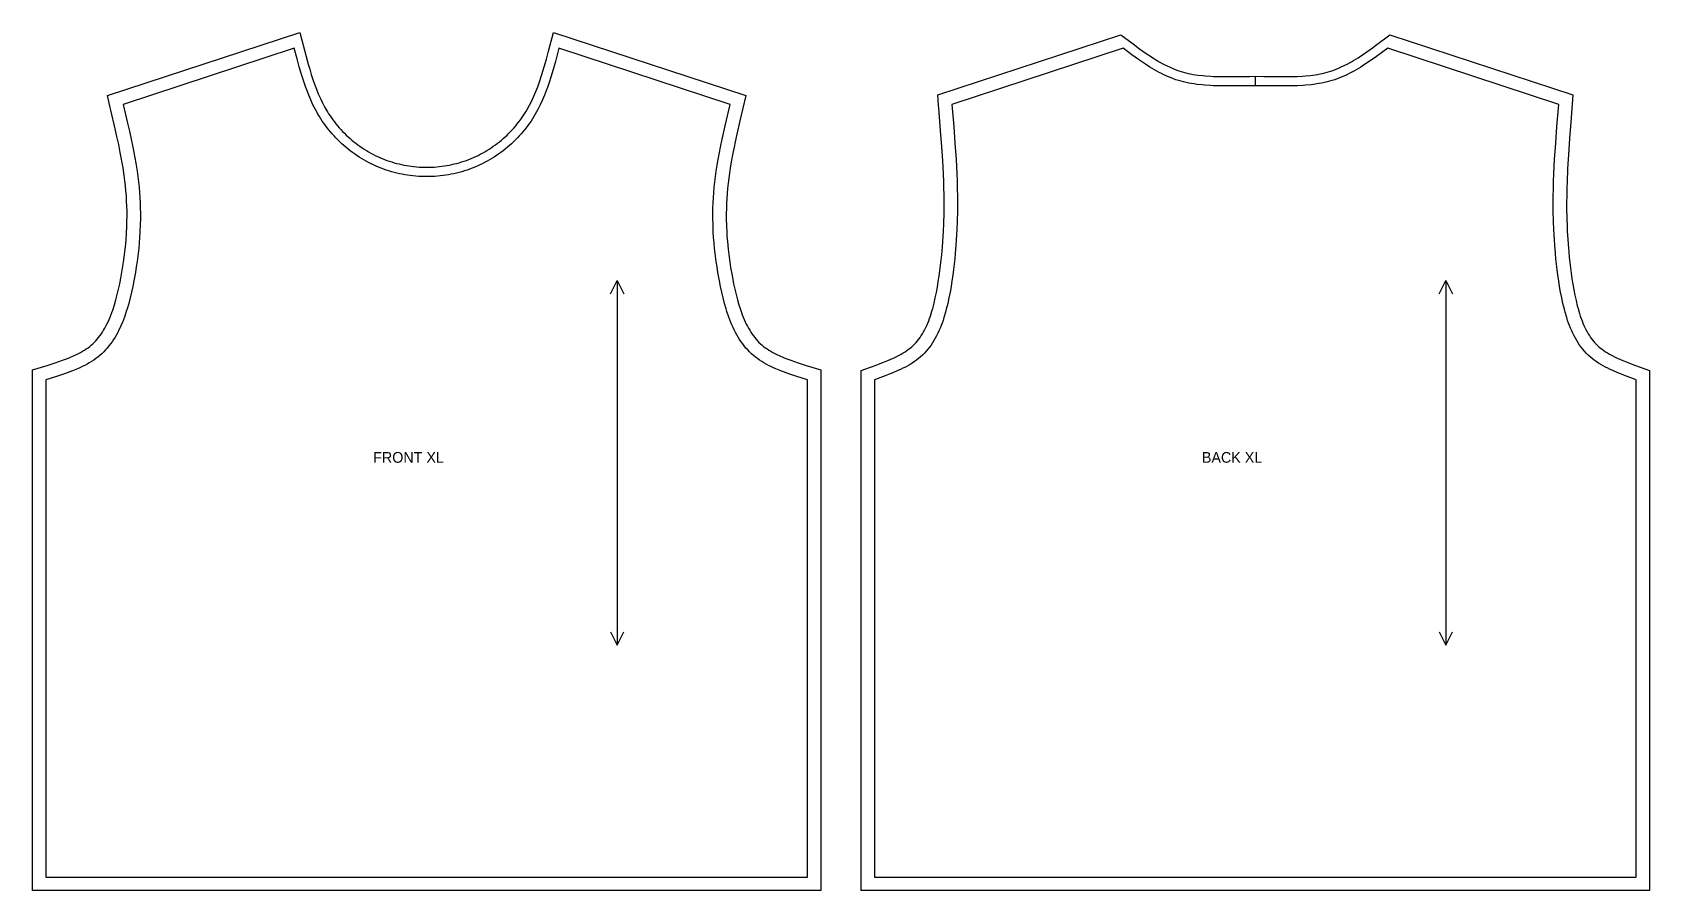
# Model space of a CAD drawing. Extents: x 24 to 1235, y 28 to 1990.
# Drawn here: x 25 to 1235, y 1348 to 1990 of the extents above; entities that cross this region are included whole.
import ezdxf

# ---------------------------------------------------------------- set-up
doc = ezdxf.new("R2010")
doc.units = 0
for name, color, linetype in [('CUT', 7, 'CONTINUOUS'), ('GRAIN', 3, 'CONTINUOUS'), ('NOTCH', 1, 'CONTINUOUS'), ('SEW', 5, 'CONTINUOUS'), ('TEXT', 2, 'CONTINUOUS')]:
    doc.layers.add(name, color=color, linetype=linetype)

msp = doc.modelspace()

# ---------------------------------------------------------------- texts
at = {"layer": 'TEXT'}
for s, p in [('FRONT XL', (280, 1668)), ('BACK XL', (900, 1668))]:
    msp.add_text(s, height=8, dxfattribs=at).set_placement(p)

# ---------------------------------------------------------------- linework, layer by layer
at = {"layer": 'CUT'}
for points in [[(83.271, 1933.688), (81.145, 1942.635), (225.129, 1989.88), (229.849, 1971.889), (231.447, 1966.062), (232.552, 1962.228), (233.702, 1958.442), (234.906, 1954.71), (236.175, 1951.038), (237.519, 1947.431), (238.948, 1943.895), (240.472, 1940.434), (242.1, 1937.054), (243.843, 1933.758), (245.709, 1930.551), (246.691, 1928.98), (247.713, 1927.428), (248.771, 1925.894), (249.866, 1924.38), (250.998, 1922.886), (252.164, 1921.414), (253.365, 1919.964), (254.6, 1918.537), (255.867, 1917.135), (257.166, 1915.757), (258.495, 1914.406), (259.855, 1913.082), (261.244, 1911.786), (262.66, 1910.519), (264.104, 1909.281), (265.575, 1908.074), (267.07, 1906.899), (268.59, 1905.755), (270.134, 1904.645), (271.7, 1903.57), (273.288, 1902.529), (274.897, 1901.524), (276.525, 1900.555), (278.172, 1899.624), (279.837, 1898.731), (281.518, 1897.877), (283.23, 1897.056), (284.959, 1896.275), (286.704, 1895.533), (288.466, 1894.83), (290.242, 1894.167), (292.033, 1893.544), (293.837, 1892.961), (295.654, 1892.417), (297.482, 1891.913), (299.321, 1891.449), (301.17, 1891.025), (303.028, 1890.641), (304.894, 1890.297), (306.767, 1889.993), (308.646, 1889.73), (310.53, 1889.507), (312.419, 1889.325), (314.311, 1889.183), (316.206, 1889.081), (318.103, 1889.02), (320, 1889), (321.897, 1889.02), (323.794, 1889.081), (325.689, 1889.183), (327.581, 1889.325), (329.47, 1889.507), (331.354, 1889.73), (333.233, 1889.993), (335.106, 1890.297), (336.972, 1890.641), (338.83, 1891.025), (340.679, 1891.449), (342.518, 1891.913), (344.346, 1892.417), (346.163, 1892.961), (347.967, 1893.544), (349.758, 1894.167), (351.534, 1894.83), (353.296, 1895.533), (355.041, 1896.275), (356.77, 1897.056), (358.482, 1897.877), (360.163, 1898.731), (361.828, 1899.624), (363.475, 1900.555), (365.103, 1901.524), (366.712, 1902.529), (368.3, 1903.57), (369.866, 1904.645), (371.41, 1905.755), (372.93, 1906.899), (374.425, 1908.074), (375.896, 1909.281), (377.34, 1910.519), (378.756, 1911.786), (380.145, 1913.082), (381.505, 1914.406), (382.834, 1915.757), (384.133, 1917.135), (385.4, 1918.537), (386.635, 1919.964), (387.836, 1921.414), (389.002, 1922.886), (390.134, 1924.38), (391.229, 1925.894), (392.287, 1927.428), (393.309, 1928.98), (394.291, 1930.551), (395.241, 1932.143), (397.043, 1935.395), (397.9, 1937.054), (399.528, 1940.434), (401.052, 1943.895), (401.777, 1945.654), (403.163, 1949.226), (404.468, 1952.866), (406.298, 1958.442), (408.005, 1964.139), (409.624, 1969.937), (411.192, 1975.816), (414.871, 1989.88), (558.855, 1942.635), (554.377, 1923.742), (552.114, 1913.864), (550.827, 1907.971), (550.009, 1904.056), (548.851, 1898.205), (548.132, 1894.319), (547.144, 1888.513), (546.551, 1884.657), (546.017, 1880.814), (545.545, 1876.983), (545.138, 1873.165), (544.804, 1869.383), (544.541, 1865.628), (544.346, 1861.87), (544.219, 1858.107), (544.159, 1854.338), (544.164, 1850.561), (544.296, 1844.877), (544.465, 1841.073), (544.699, 1837.254), (544.996, 1833.421), (545.561, 1827.639), (546.016, 1823.76), (546.814, 1817.903), (547.423, 1813.97), (548.451, 1808.024), (549.634, 1801.933), (550.51, 1797.861), (551.461, 1793.834), (552.496, 1789.871), (553.621, 1785.993), (554.219, 1784.092), (555.493, 1780.378), (556.169, 1778.57), (556.873, 1776.799), (557.604, 1775.066), (558.363, 1773.374), (559.151, 1771.725), (559.967, 1770.121), (560.812, 1768.565), (561.686, 1767.059), (562.59, 1765.603), (563.523, 1764.2), (564.485, 1762.851), (565.478, 1761.556), (566.5, 1760.318), (567.554, 1759.136), (568.639, 1758.011), (569.761, 1756.938), (570.899, 1755.937), (572.094, 1754.966), (573.346, 1754.025), (574.653, 1753.112), (576.015, 1752.227), (577.432, 1751.368), (578.902, 1750.534), (580.424, 1749.724), (581.996, 1748.938), (583.616, 1748.174), (586.99, 1746.707), (588.74, 1746.001), (592.354, 1744.638), (598.02, 1742.688), (603.922, 1740.804), (615, 1737.375), (615, 1348), (25, 1348), (25, 1737.375), (36.078, 1740.804), (41.98, 1742.688), (47.646, 1744.638), (51.26, 1746.001), (53.01, 1746.707), (56.384, 1748.174), (58.004, 1748.938), (59.576, 1749.724), (61.098, 1750.534), (62.568, 1751.368), (63.985, 1752.227), (65.347, 1753.112), (66.654, 1754.025), (67.906, 1754.966), (69.101, 1755.937), (70.239, 1756.938), (71.361, 1758.011), (72.446, 1759.136), (73.5, 1760.318), (74.522, 1761.556), (75.515, 1762.851), (76.477, 1764.2), (77.41, 1765.603), (78.314, 1767.059), (79.188, 1768.565), (80.033, 1770.121), (80.849, 1771.725), (81.637, 1773.374), (82.396, 1775.066), (83.127, 1776.799), (84.507, 1780.378), (85.157, 1782.219), (86.379, 1785.993), (87.504, 1789.871), (88.539, 1793.834), (89.49, 1797.861), (90.366, 1801.933), (91.176, 1806.03), (92.249, 1811.994), (93.186, 1817.903), (93.733, 1821.813), (94.439, 1827.639), (94.831, 1831.498), (95.16, 1835.34), (95.426, 1839.165), (95.704, 1844.877), (95.808, 1848.669), (95.847, 1852.451), (95.82, 1856.224), (95.726, 1859.989), (95.565, 1863.749), (95.336, 1867.506), (95.039, 1871.26), (94.667, 1875.072), (94.227, 1878.897), (93.723, 1882.734), (92.856, 1888.513), (92.21, 1892.381), (91.514, 1896.261), (90.773, 1900.153), (89.586, 1906.012), (88.322, 1911.897), (86.996, 1917.807), (83.745, 1931.694)], [(703.034, 1935.179), (702.386, 1943.042), (839.282, 1987.961), (848.464, 1981.198), (853.398, 1977.616), (858.303, 1974.176), (861.564, 1971.991), (863.193, 1970.938), (866.451, 1968.921), (868.08, 1967.961), (871.341, 1966.148), (874.609, 1964.49), (876.246, 1963.724), (877.885, 1963.002), (879.528, 1962.326), (881.175, 1961.697), (882.825, 1961.117), (884.536, 1960.57), (886.266, 1960.069), (888.018, 1959.613), (889.793, 1959.198), (891.589, 1958.824), (893.408, 1958.488), (897.109, 1957.925), (900.892, 1957.495), (902.814, 1957.325), (906.713, 1957.067), (908.689, 1956.975), (912.692, 1956.853), (918.812, 1956.798), (922.961, 1956.821), (935.684, 1956.979), (940, 1957), (946.462, 1956.957), (957.039, 1956.821), (963.243, 1956.802), (967.308, 1956.853), (971.311, 1956.975), (975.246, 1957.183), (977.186, 1957.325), (981.01, 1957.694), (982.891, 1957.925), (986.592, 1958.488), (988.411, 1958.824), (990.207, 1959.198), (991.982, 1959.613), (993.734, 1960.069), (995.464, 1960.57), (997.175, 1961.117), (998.825, 1961.697), (1000.472, 1962.326), (1002.115, 1963.002), (1003.754, 1963.724), (1007.026, 1965.299), (1008.659, 1966.148), (1011.92, 1967.961), (1013.549, 1968.921), (1016.807, 1970.938), (1020.066, 1973.071), (1023.33, 1975.303), (1026.602, 1977.616), (1029.887, 1979.992), (1040.718, 1987.961), (1177.614, 1943.042), (1175.953, 1922.777), (1174.999, 1910.434), (1174.16, 1898.165), (1173.589, 1888.01), (1173.166, 1877.928), (1173.046, 1873.917), (1172.926, 1868.043), (1172.877, 1862.251), (1172.886, 1858.397), (1173.008, 1850.696), (1173.195, 1844.917), (1173.368, 1841.058), (1173.704, 1835.253), (1173.98, 1831.369), (1174.475, 1825.514), (1174.862, 1821.588), (1175.295, 1817.641), (1175.777, 1813.67), (1176.307, 1809.672), (1176.889, 1805.648), (1177.541, 1801.489), (1178.256, 1797.352), (1179.043, 1793.256), (1179.914, 1789.222), (1180.877, 1785.272), (1181.397, 1783.336), (1182.517, 1779.553), (1183.119, 1777.712), (1183.749, 1775.908), (1184.41, 1774.144), (1185.101, 1772.423), (1185.822, 1770.746), (1186.575, 1769.117), (1187.359, 1767.537), (1188.174, 1766.009), (1189.022, 1764.534), (1189.902, 1763.114), (1190.814, 1761.75), (1191.759, 1760.444), (1192.737, 1759.195), (1193.749, 1758.004), (1194.796, 1756.872), (1195.885, 1755.792), (1196.998, 1754.782), (1198.176, 1753.799), (1199.417, 1752.843), (1200.721, 1751.912), (1202.088, 1751.005), (1203.515, 1750.122), (1205.002, 1749.26), (1206.545, 1748.42), (1209.79, 1746.798), (1213.229, 1745.244), (1215.013, 1744.489), (1218.695, 1743.011), (1224.455, 1740.842), (1235, 1737.005), (1235, 1348), (645, 1348), (645, 1737.005), (655.545, 1740.842), (661.305, 1743.011), (664.987, 1744.489), (666.771, 1745.244), (670.21, 1746.798), (673.455, 1748.42), (674.998, 1749.26), (676.485, 1750.122), (677.912, 1751.005), (679.279, 1751.912), (680.583, 1752.843), (681.824, 1753.799), (683.002, 1754.782), (684.115, 1755.792), (685.204, 1756.872), (686.251, 1758.004), (687.263, 1759.195), (688.241, 1760.444), (689.186, 1761.75), (690.098, 1763.114), (690.978, 1764.534), (691.826, 1766.009), (692.641, 1767.537), (693.425, 1769.117), (694.178, 1770.746), (694.899, 1772.423), (695.59, 1774.144), (696.251, 1775.908), (696.881, 1777.712), (698.057, 1781.428), (698.603, 1783.336), (699.617, 1787.235), (700.533, 1791.23), (701.361, 1795.297), (702.11, 1799.417), (702.792, 1803.567), (703.408, 1807.663), (703.964, 1811.675), (704.47, 1815.658), (704.927, 1819.617), (705.337, 1823.553), (705.866, 1829.421), (706.164, 1833.313), (706.418, 1837.191), (706.632, 1841.058), (706.877, 1846.845), (707.071, 1854.546), (707.114, 1858.397), (707.115, 1864.18), (707.074, 1868.043), (706.954, 1873.917), (706.834, 1877.928), (706.6, 1883.968), (706.084, 1894.095), (705.438, 1904.289), (704.535, 1916.597), (703.204, 1933.108)]]:
    msp.add_lwpolyline(points, close=True, dxfattribs=at)
at = {"layer": 'GRAIN'}
for points in [[(457.5, 1794.4), (462.5, 1804.4), (467.5, 1794.4)], [(462.5, 1804.4), (462.5, 1531.6)], [(1077.5, 1794.4), (1082.5, 1804.4), (1087.5, 1794.4)], [(1082.5, 1804.4), (1082.5, 1531.6)], [(457.5, 1541.6), (462.5, 1531.6), (467.5, 1541.6)], [(1077.5, 1541.6), (1082.5, 1531.6), (1087.5, 1541.6)]]:
    msp.add_lwpolyline(points, dxfattribs=at)
at = {"layer": 'NOTCH'}
msp.add_lwpolyline([(940, 1950), (940, 1957)], dxfattribs=at)
at = {"layer": 'SEW'}
for points in [[(93, 1936), (96.287, 1922.029), (97.647, 1916.041), (98.954, 1910.054), (100.192, 1904.067), (100.973, 1900.076), (101.711, 1896.084), (102.403, 1892.093), (103.343, 1886.107), (103.898, 1882.116), (104.39, 1878.126), (104.815, 1874.135), (105.165, 1870.172), (105.44, 1866.236), (105.645, 1862.297), (105.778, 1858.356), (105.841, 1854.41), (105.835, 1850.459), (105.76, 1846.5), (105.521, 1840.545), (105.277, 1836.562), (104.967, 1832.568), (104.592, 1828.56), (103.907, 1822.52), (103.371, 1818.473), (102.771, 1814.409), (102.109, 1810.325), (101, 1804.16), (100.16, 1799.915), (99.245, 1795.664), (98.244, 1791.426), (97.147, 1787.22), (95.941, 1783.063), (95.294, 1781.009), (93.905, 1776.961), (93.161, 1774.972), (92.382, 1773.009), (91.565, 1771.075), (90.711, 1769.172), (89.818, 1767.301), (88.884, 1765.466), (87.907, 1763.669), (86.888, 1761.912), (85.823, 1760.197), (84.712, 1758.526), (83.554, 1756.903), (82.346, 1755.329), (81.089, 1753.806), (79.779, 1752.337), (78.417, 1750.924), (77, 1749.57), (75.558, 1748.301), (74.065, 1747.088), (72.523, 1745.928), (70.935, 1744.819), (69.302, 1743.758), (67.628, 1742.742), (65.913, 1741.77), (64.162, 1740.838), (62.375, 1739.944), (60.556, 1739.085), (58.707, 1738.26), (54.927, 1736.697), (53, 1735.956), (49.087, 1734.537), (43.101, 1732.537), (35, 1730), (35, 1358), (605, 1358), (605, 1730), (596.899, 1732.537), (590.913, 1734.537), (587, 1735.956), (585.073, 1736.697), (581.293, 1738.26), (579.444, 1739.085), (577.625, 1739.944), (575.838, 1740.838), (574.087, 1741.77), (572.372, 1742.742), (570.698, 1743.758), (569.065, 1744.819), (567.477, 1745.928), (565.935, 1747.088), (564.442, 1748.301), (563, 1749.57), (561.583, 1750.924), (560.221, 1752.337), (558.911, 1753.806), (557.654, 1755.329), (556.446, 1756.903), (555.288, 1758.526), (554.177, 1760.197), (553.112, 1761.912), (552.093, 1763.669), (551.116, 1765.466), (550.182, 1767.301), (549.289, 1769.172), (548.435, 1771.075), (547.618, 1773.009), (546.839, 1774.972), (546.095, 1776.961), (544.706, 1781.009), (544.059, 1783.063), (542.853, 1787.22), (541.756, 1791.426), (540.755, 1795.664), (539.84, 1799.915), (539, 1804.16), (537.891, 1810.325), (537.229, 1814.409), (536.629, 1818.473), (536.093, 1822.52), (535.408, 1828.56), (535.033, 1832.568), (534.723, 1836.562), (534.479, 1840.545), (534.24, 1846.5), (534.165, 1850.459), (534.159, 1854.41), (534.222, 1858.356), (534.355, 1862.297), (534.56, 1866.236), (534.835, 1870.172), (535.185, 1874.135), (535.61, 1878.126), (536.102, 1882.116), (536.657, 1886.107), (537.597, 1892.093), (538.289, 1896.084), (539.027, 1900.076), (539.808, 1904.067), (541.046, 1910.054), (543.255, 1920.033), (547, 1936), (419, 1978), (416.379, 1968.101), (414.731, 1962.2), (412.979, 1956.353), (411.734, 1952.495), (410.414, 1948.675), (409.722, 1946.781), (408.267, 1943.031), (406.708, 1939.334), (405.034, 1935.696), (403.232, 1932.124), (402.28, 1930.364), (401.291, 1928.623), (400.265, 1926.902), (399.2, 1925.2), (398.093, 1923.516), (396.946, 1921.854), (395.76, 1920.215), (394.536, 1918.599), (393.275, 1917.007), (391.977, 1915.441), (390.644, 1913.9), (389.277, 1912.387), (387.876, 1910.901), (386.442, 1909.444), (384.976, 1908.016), (383.478, 1906.618), (381.951, 1905.252), (380.394, 1903.918), (378.809, 1902.617), (377.196, 1901.349), (375.557, 1900.116), (373.891, 1898.919), (372.201, 1897.757), (370.486, 1896.633), (368.748, 1895.547), (366.987, 1894.5), (365.205, 1893.492), (363.403, 1892.525), (361.58, 1891.6), (359.725, 1890.711), (357.852, 1889.864), (355.962, 1889.06), (354.055, 1888.3), (352.132, 1887.582), (350.195, 1886.908), (348.244, 1886.277), (346.28, 1885.689), (344.304, 1885.144), (342.317, 1884.643), (340.321, 1884.185), (338.315, 1883.771), (336.3, 1883.399), (334.279, 1883.072), (332.251, 1882.788), (330.218, 1882.547), (328.18, 1882.35), (326.138, 1882.197), (324.093, 1882.088), (322.047, 1882.022), (320, 1882), (317.953, 1882.022), (315.907, 1882.088), (313.862, 1882.197), (311.82, 1882.35), (309.782, 1882.547), (307.749, 1882.788), (305.721, 1883.072), (303.7, 1883.399), (301.685, 1883.771), (299.679, 1884.185), (297.683, 1884.643), (295.696, 1885.144), (293.72, 1885.689), (291.756, 1886.277), (289.805, 1886.908), (287.868, 1887.582), (285.945, 1888.3), (284.038, 1889.06), (282.148, 1889.864), (280.275, 1890.711), (278.42, 1891.6), (276.597, 1892.525), (274.795, 1893.492), (273.013, 1894.5), (271.252, 1895.547), (269.514, 1896.633), (267.799, 1897.757), (266.109, 1898.919), (264.443, 1900.116), (262.804, 1901.349), (261.191, 1902.617), (259.606, 1903.918), (258.049, 1905.252), (256.522, 1906.618), (255.024, 1908.016), (253.558, 1909.444), (252.124, 1910.901), (250.723, 1912.387), (249.356, 1913.9), (248.023, 1915.441), (246.725, 1917.007), (245.464, 1918.599), (244.24, 1920.215), (243.054, 1921.854), (241.907, 1923.516), (240.8, 1925.2), (239.735, 1926.902), (238.709, 1928.623), (237.72, 1930.364), (236.768, 1932.124), (234.966, 1935.696), (233.292, 1939.334), (231.733, 1943.031), (230.278, 1946.781), (229.586, 1948.675), (228.266, 1952.495), (226.423, 1958.295), (224.71, 1964.162), (223.088, 1970.076), (221, 1978)], [(713, 1936), (714.344, 1919.437), (715.271, 1907.037), (716.068, 1894.671), (716.59, 1884.403), (716.828, 1878.263), (716.95, 1874.179), (717.098, 1866.215), (717.123, 1860.301), (717.096, 1856.36), (716.935, 1848.471), (716.713, 1842.54), (716.515, 1838.575), (716.275, 1834.598), (715.991, 1830.607), (715.482, 1824.589), (715.084, 1820.552), (714.639, 1816.493), (714.144, 1812.41), (713.598, 1808.3), (713, 1804.16), (712.326, 1799.868), (711.583, 1795.562), (710.756, 1791.261), (709.833, 1786.986), (708.801, 1782.756), (708.239, 1780.663), (707.018, 1776.537), (706.354, 1774.507), (705.653, 1772.504), (704.914, 1770.528), (704.133, 1768.584), (703.311, 1766.673), (702.444, 1764.797), (701.532, 1762.96), (700.573, 1761.163), (699.564, 1759.409), (698.506, 1757.7), (697.395, 1756.039), (696.23, 1754.429), (695.01, 1752.872), (693.733, 1751.369), (692.397, 1749.925), (691, 1748.54), (689.569, 1747.241), (688.082, 1745.999), (686.541, 1744.811), (684.949, 1743.675), (683.309, 1742.586), (681.624, 1741.543), (679.897, 1740.542), (678.132, 1739.581), (676.33, 1738.655), (674.496, 1737.763), (672.631, 1736.901), (668.825, 1735.255), (666.889, 1734.465), (662.966, 1732.936), (655, 1730), (655, 1358), (1225, 1358), (1225, 1730), (1217.034, 1732.936), (1213.111, 1734.465), (1211.175, 1735.255), (1207.369, 1736.901), (1205.504, 1737.763), (1203.67, 1738.655), (1201.868, 1739.581), (1200.103, 1740.542), (1198.376, 1741.543), (1196.691, 1742.586), (1195.051, 1743.675), (1193.459, 1744.811), (1191.918, 1745.999), (1190.431, 1747.241), (1189, 1748.54), (1187.603, 1749.925), (1186.267, 1751.369), (1184.99, 1752.872), (1183.77, 1754.429), (1182.605, 1756.039), (1181.494, 1757.7), (1180.436, 1759.409), (1179.427, 1761.163), (1178.468, 1762.96), (1177.556, 1764.797), (1176.689, 1766.673), (1175.867, 1768.584), (1175.086, 1770.528), (1174.347, 1772.504), (1173.646, 1774.507), (1172.982, 1776.537), (1171.761, 1780.663), (1171.199, 1782.756), (1170.167, 1786.986), (1169.244, 1791.261), (1168.417, 1795.562), (1167.674, 1799.868), (1167, 1804.16), (1166.402, 1808.3), (1165.856, 1812.41), (1165.361, 1816.493), (1164.916, 1820.552), (1164.518, 1824.589), (1164.009, 1830.607), (1163.725, 1834.598), (1163.485, 1838.575), (1163.287, 1842.54), (1163.065, 1848.471), (1162.904, 1856.36), (1162.877, 1860.301), (1162.902, 1866.215), (1163.05, 1874.179), (1163.172, 1878.263), (1163.41, 1884.403), (1163.932, 1894.671), (1164.729, 1907.037), (1165.656, 1919.437), (1167, 1936), (1039, 1978), (1030.677, 1971.924), (1027.329, 1969.557), (1023.962, 1967.255), (1020.57, 1965.036), (1018.863, 1963.963), (1015.424, 1961.901), (1013.691, 1960.918), (1010.193, 1959.056), (1008.427, 1958.183), (1006.649, 1957.35), (1004.858, 1956.562), (1003.053, 1955.819), (1001.234, 1955.124), (999.4, 1954.48), (997.503, 1953.873), (995.59, 1953.32), (993.661, 1952.817), (991.718, 1952.363), (989.76, 1951.955), (987.789, 1951.591), (985.805, 1951.268), (983.809, 1950.985), (981.8, 1950.739), (977.749, 1950.348), (975.709, 1950.199), (971.598, 1949.981), (967.454, 1949.855), (963.28, 1949.803), (956.974, 1949.821), (946.381, 1949.957), (940, 1950), (935.745, 1949.98), (923.026, 1949.821), (918.816, 1949.798), (912.546, 1949.855), (908.402, 1949.981), (906.342, 1950.077), (902.251, 1950.348), (900.22, 1950.527), (896.191, 1950.985), (894.195, 1951.268), (892.211, 1951.591), (890.24, 1951.955), (888.282, 1952.363), (886.339, 1952.817), (884.41, 1953.32), (882.497, 1953.873), (880.6, 1954.48), (878.766, 1955.124), (876.947, 1955.819), (875.142, 1956.562), (873.351, 1957.35), (871.573, 1958.183), (869.807, 1959.056), (868.053, 1959.969), (866.309, 1960.918), (862.852, 1962.917), (861.137, 1963.963), (857.731, 1966.134), (852.671, 1969.557), (847.654, 1973.125), (841, 1978)]]:
    msp.add_lwpolyline(points, close=True, dxfattribs=at)

msp.set_redraw_order([(e.dxf.handle, doc.entitydb.next_handle()) for e in msp.query("TEXT MTEXT ATTDEF DIMENSION ARC_DIMENSION")])  # texts and dimensions are drawn at this point

doc.saveas('drawing.dxf')
